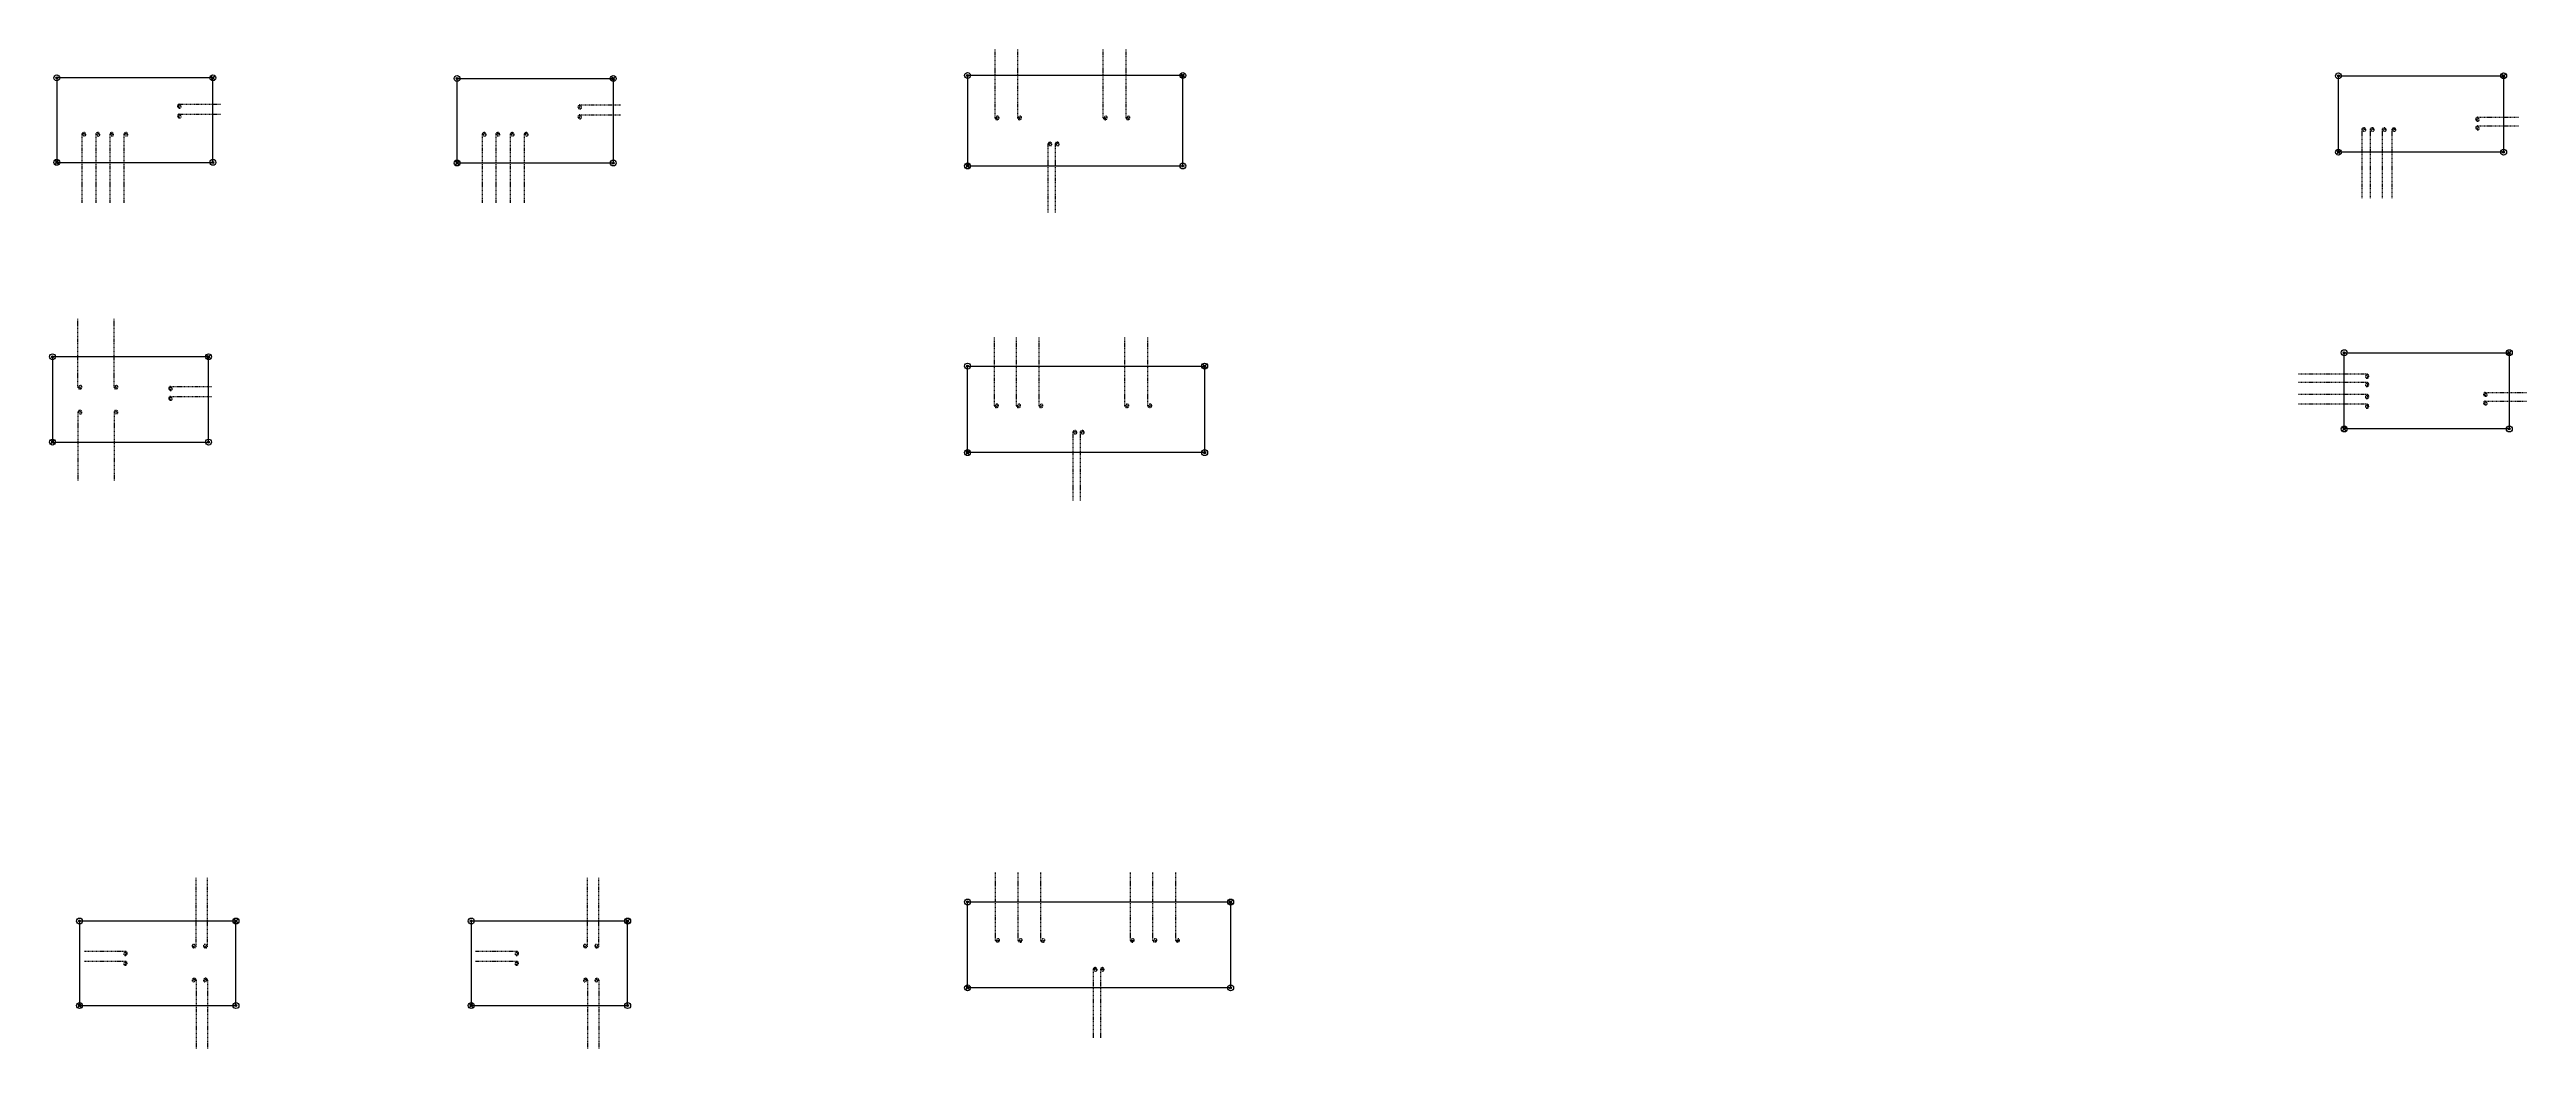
# Model space of a CAD drawing. Header units: feet. Extents: x -18 to 5745, y -48 to 4380.
# Drawn here: x 1688.4 to 2098.3, y 1908.5 to 2073.8 of the extents above; entities that cross this region are included whole.
import ezdxf
from ezdxf import colors
from ezdxf.entities.mleader import LeaderData, LeaderLine
from ezdxf.math import Vec2, Vec3

# ---------------------------------------------------------------- set-up
doc = ezdxf.new("R2010")
doc.units = ezdxf.units.FT
doc.header["$MEASUREMENT"] = 0
doc.linetypes.add('HIDDEN2', pattern=[0.1875, 0.125, -0.0625])
for name, color, linetype in [('E-CABL-UG1', 124, 'HIDDEN2'), ('E-CABL-UG4', 64, 'Continuous'), ('E-GRND', 3, 'Continuous'), ('G-TEXT', 7, 'Continuous')]:
    doc.layers.add(name, color=color, linetype=linetype)
doc.styles.add('NEI-A', font='arial.ttf')

# ---------------------------------------------------------------- blocks, each defined once
blk = doc.blocks.new('GRND_ROD')
at = {"linetype": 'Continuous'}
h = blk.add_hatch(color=256, dxfattribs=at)
edge = h.paths.add_edge_path()
edge.add_arc((0, 0), 0.0312, 0, 360)
for radius in [0.0937, 0.0312]:
    blk.add_circle((0, 0), radius, dxfattribs=at)
blk = doc.blocks.new('GRND_TEST_WELL')
at = {"linetype": 'Continuous'}
h = blk.add_hatch(color=256, dxfattribs=at)
edge = h.paths.add_edge_path()
edge.add_arc((0, 0), 0.0312, 0, 360)
for p, q in [((-0.066, 0.066), (0.066, -0.066)), ((-0.066, -0.066), (0.066, 0.066))]:
    blk.add_line(p, q, dxfattribs=at)
for radius in [0.0937, 0.0312]:
    blk.add_circle((0, 0), radius, dxfattribs=at)
blk = doc.blocks.new('_Dot')
at = {"color": 0, "linetype": 'ByBlock', "lineweight": -2}
blk.add_line((-0.5, 0), (-1, 0), dxfattribs=at)
at = {"color": 0, "linetype": 'ByBlock', "const_width": 0.5}
blk.add_lwpolyline([(-0.25, 0, 1), (0.25, 0, 1)], format="xyb", close=True, dxfattribs=at)

msp = doc.modelspace()

# ---------------------------------------------------------------- linework, layer by layer
at = {"layer": 'E-CABL-UG1'}
for points in [[(1845.37, 2062.55, -1), (1845.05, 2062.52, -1), (1845.54, 2062.57, -1), (1844.89, 2062.5), (1844.89, 2073.82)], [(1849.11, 2062.55, -1), (1848.79, 2062.52, -1), (1849.27, 2062.57, -1), (1848.63, 2062.5), (1848.63, 2073.82)], [(1863.29, 2062.55, -1), (1862.97, 2062.52, -1), (1863.45, 2062.57, -1), (1862.8, 2062.5), (1862.8, 2073.82)], [(1867.05, 2062.55, -1), (1866.72, 2062.52, -1), (1867.21, 2062.57, -1), (1866.56, 2062.5), (1866.56, 2073.82)], [(1776.21, 2064.17, -1), (1776.17, 2064.49, -1), (1776.23, 2064, -1), (1776.15, 2064.65), (1782.96, 2064.65)], [(1776.21, 2062.52, -1), (1776.17, 2062.85, -1), (1776.23, 2062.36, -1), (1776.15, 2063.01), (1782.96, 2063.01)], [(2090.26, 2062.13, -1), (2090.22, 2062.45, -1), (2090.28, 2061.97, -1), (2090.2, 2062.62), (2097.01, 2062.62)], [(1760.5, 2059.74, 1), (1760.17, 2059.77, 1), (1760.66, 2059.72, 1), (1760.01, 2059.79), (1760.01, 2048.47)], [(1762.75, 2059.74, 1), (1762.43, 2059.77, 1), (1762.91, 2059.72, 1), (1762.26, 2059.79), (1762.26, 2048.47)], [(1765.13, 2059.74, 1), (1764.81, 2059.77, 1), (1765.29, 2059.72, 1), (1764.65, 2059.79), (1764.65, 2048.47)], [(1767.45, 2059.74, 1), (1767.13, 2059.77, 1), (1767.61, 2059.72, 1), (1766.96, 2059.79), (1766.96, 2048.47)], [(1854.13, 2058.14, 1), (1853.81, 2058.18, 1), (1854.29, 2058.12, 1), (1853.64, 2058.2), (1853.64, 2046.88)], [(1855.33, 2058.14, 1), (1855, 2058.18, 1), (1855.49, 2058.12, 1), (1854.84, 2058.2), (1854.84, 2046.88)], [(2071.56, 2060.52, 1), (2071.24, 2060.56, 1), (2071.72, 2060.5, 1), (2071.07, 2060.58), (2071.07, 2049.25)], [(2072.94, 2060.52, 1), (2072.62, 2060.56, 1), (2073.1, 2060.5, 1), (2072.46, 2060.58), (2072.46, 2049.25)], [(2074.93, 2060.52, 1), (2074.61, 2060.56, 1), (2075.1, 2060.5, 1), (2074.45, 2060.58), (2074.45, 2049.25)], [(2076.54, 2060.52, 1), (2076.22, 2060.56, 1), (2076.7, 2060.5, 1), (2076.06, 2060.58), (2076.06, 2049.25)], [(2090.26, 2060.69, -1), (2090.22, 2061.02, -1), (2090.28, 2060.53, -1), (2090.2, 2061.18), (2097.01, 2061.18)], [(1845.28, 2014.9, -1), (1844.96, 2014.87, -1), (1845.44, 2014.92, -1), (1844.8, 2014.85), (1844.8, 2026.17)], [(1848.93, 2014.9, -1), (1848.61, 2014.87, -1), (1849.1, 2014.92, -1), (1848.45, 2014.85), (1848.45, 2026.17)], [(1852.65, 2014.9, -1), (1852.32, 2014.87, -1), (1852.81, 2014.92, -1), (1852.16, 2014.85), (1852.16, 2026.17)], [(1866.86, 2014.9, -1), (1866.54, 2014.87, -1), (1867.02, 2014.92, -1), (1866.37, 2014.85), (1866.37, 2026.17)], [(1870.65, 2014.9, -1), (1870.32, 2014.87, -1), (1870.81, 2014.92, -1), (1870.16, 2014.85), (1870.16, 2026.17)], [(2071.89, 2019.61, 1), (2071.93, 2019.93, 1), (2071.87, 2019.44, 1), (2071.95, 2020.09), (2060.62, 2020.09)], [(2071.89, 2018.22, 1), (2071.93, 2018.55, 1), (2071.87, 2018.06, 1), (2071.95, 2018.71), (2060.62, 2018.71)], [(2091.57, 2016.6, -1), (2091.53, 2016.93, -1), (2091.59, 2016.44, -1), (2091.51, 2017.09), (2098.32, 2017.09)], [(2071.89, 2016.23, 1), (2071.93, 2016.55, 1), (2071.87, 2016.07, 1), (2071.95, 2016.72), (2060.62, 2016.72)], [(2071.89, 2014.62, 1), (2071.93, 2014.95, 1), (2071.87, 2014.46, 1), (2071.95, 2015.11), (2060.62, 2015.11)], [(2091.57, 2015.17, -1), (2091.53, 2015.49, -1), (2091.59, 2015, -1), (2091.51, 2015.65), (2098.32, 2015.65)], [(1858.26, 2010.43, 1), (1857.93, 2010.47, 1), (1858.42, 2010.41, 1), (1857.77, 2010.49), (1857.77, 1999.17)], [(1859.46, 2010.43, 1), (1859.13, 2010.47, 1), (1859.62, 2010.41, 1), (1858.97, 2010.49), (1858.97, 1999.17)], [(1714.07, 1925.5, 1), (1714.39, 1925.46, 1), (1713.9, 1925.52, 1), (1714.55, 1925.44), (1714.55, 1936.77)], [(1776.94, 1925.5, 1), (1777.27, 1925.46, 1), (1776.78, 1925.52, 1), (1777.43, 1925.44), (1777.43, 1936.77)], [(1778.83, 1925.5, 1), (1779.15, 1925.46, 1), (1778.67, 1925.52, 1), (1779.31, 1925.44), (1779.31, 1936.77)], [(1845.46, 1926.44, -1), (1845.14, 1926.4, -1), (1845.62, 1926.45, -1), (1844.98, 1926.38), (1844.98, 1937.7)], [(1849.2, 1926.44, -1), (1848.88, 1926.4, -1), (1849.37, 1926.45, -1), (1848.72, 1926.38), (1848.72, 1937.7)], [(1852.95, 1926.44, -1), (1852.62, 1926.4, -1), (1853.11, 1926.45, -1), (1852.46, 1926.38), (1852.46, 1937.7)], [(1867.76, 1926.44, -1), (1867.44, 1926.4, -1), (1867.92, 1926.45, -1), (1867.28, 1926.38), (1867.28, 1937.7)], [(1871.49, 1926.44, -1), (1871.17, 1926.4, -1), (1871.65, 1926.45, -1), (1871.01, 1926.38), (1871.01, 1937.7)], [(1875.27, 1926.44, -1), (1874.95, 1926.4, -1), (1875.43, 1926.45, -1), (1874.79, 1926.38), (1874.79, 1937.7)], [(1765.68, 1924.07, 1), (1765.72, 1924.4, 1), (1765.66, 1923.91, 1), (1765.74, 1924.56), (1758.93, 1924.56)], [(1765.68, 1922.43, 1), (1765.72, 1922.75, 1), (1765.66, 1922.27, 1), (1765.74, 1922.91), (1758.93, 1922.91)], [(1714.07, 1919.77, -1), (1714.39, 1919.81, -1), (1713.9, 1919.75, -1), (1714.55, 1919.83), (1714.55, 1908.51)], [(1776.94, 1919.77, -1), (1777.27, 1919.81, -1), (1776.78, 1919.75, -1), (1777.43, 1919.83), (1777.43, 1908.51)], [(1778.83, 1919.77, -1), (1779.15, 1919.81, -1), (1778.67, 1919.75, -1), (1779.31, 1919.83), (1779.31, 1908.51)], [(1861.6, 1921.54, 1), (1861.28, 1921.58, 1), (1861.77, 1921.52, 1), (1861.12, 1921.6), (1861.12, 1910.27)], [(1862.8, 1921.54, 1), (1862.48, 1921.58, 1), (1862.96, 1921.52, 1), (1862.32, 1921.6), (1862.32, 1910.27)]]:
    msp.add_lwpolyline(points, format="xyb", dxfattribs=at)
at = {"layer": 'E-CABL-UG4', "flags": 128}
for points in [[(1755.86, 2069.02), (1781.69, 2069.02), (1781.69, 2055.04), (1755.86, 2055.04)], [(1875.96, 2069.53), (1840.33, 2069.53), (1840.33, 2054.55), (1875.96, 2054.55)], [(2067.21, 2069.46), (2094.54, 2069.46), (2094.54, 2056.83), (2067.21, 2056.83)], [(1840.33, 2021.44), (1879.57, 2021.44), (1879.57, 2007.11), (1840.33, 2007.11)], [(2068.16, 2023.65), (2095.48, 2023.65), (2095.48, 2011.03), (2068.16, 2011.03)], [(1883.87, 1918.55), (1840.33, 1918.55), (1840.33, 1932.75), (1883.87, 1932.75)], [(1758.2, 1915.6), (1784.08, 1915.6), (1784.08, 1929.6), (1758.2, 1929.6)]]:
    msp.add_lwpolyline(points, close=True, dxfattribs=at)

# ---------------------------------------------------------------- block references
at = {"layer": 'E-GRND', "xscale": 5.214970900475605, "yscale": 5.214970900475605, "zscale": 5.214970900475605, "rotation": 270}
for name, p in [('GRND_TEST_WELL', (1715.44, 2069.13)), ('GRND_ROD', (1755.86, 2069.02)), ('GRND_TEST_WELL', (1781.69, 2069.02)), ('GRND_ROD', (1840.33, 2069.53)), ('GRND_TEST_WELL', (1875.96, 2069.53)), ('GRND_ROD', (2067.21, 2069.46)), ('GRND_TEST_WELL', (2094.54, 2069.46)), ('GRND_ROD', (1715.44, 2055.15)), ('GRND_TEST_WELL', (1755.86, 2055.04)), ('GRND_ROD', (1781.69, 2055.04)), ('GRND_TEST_WELL', (1840.33, 2054.55)), ('GRND_ROD', (1875.96, 2054.55)), ('GRND_TEST_WELL', (2067.21, 2056.83)), ('GRND_ROD', (2094.54, 2056.83)), ('GRND_TEST_WELL', (1714.72, 2022.98)), ('GRND_ROD', (1840.33, 2021.44)), ('GRND_TEST_WELL', (1879.57, 2021.44)), ('GRND_ROD', (2068.16, 2023.65)), ('GRND_TEST_WELL', (2095.48, 2023.65)), ('GRND_ROD', (1714.72, 2008.86)), ('GRND_TEST_WELL', (2068.16, 2011.03)), ('GRND_ROD', (2095.48, 2011.03)), ('GRND_TEST_WELL', (1840.33, 2007.11)), ('GRND_ROD', (1879.57, 2007.11)), ('GRND_ROD', (1840.33, 1932.75)), ('GRND_TEST_WELL', (1883.87, 1932.75)), ('GRND_TEST_WELL', (1719.26, 1929.6)), ('GRND_ROD', (1758.2, 1929.6)), ('GRND_TEST_WELL', (1784.08, 1929.6)), ('GRND_TEST_WELL', (1840.33, 1918.55)), ('GRND_ROD', (1883.87, 1918.55)), ('GRND_ROD', (1719.26, 1915.6)), ('GRND_TEST_WELL', (1758.2, 1915.6)), ('GRND_ROD', (1784.08, 1915.6))]:
    msp.add_blockref(name, p, dxfattribs=at)

# ---------------------------------------------------------------- leaders
at = {"layer": 'G-TEXT', "color": 253}
ml = msp.add_multileader_mtext('Standard', dxfattribs=at)
ml.set_content('ARRAY ROAD', color=253, style='NEI-A')
ml.set_leader_properties()
ml.set_arrow_properties(name='DOT')
ml.build(insert=Vec2(0, 0))
ml.multileader.update_dxf_attribs({"dogleg_length": 0.36, "arrow_head_size": 0.351})
ctx = ml.context
ctx.base_point, ctx.char_height, ctx.arrow_head_size, ctx.landing_gap_size, ctx.plane_origin = Vec3(1703.18, 4020.8), 0.702, 0.351, 0.00546, Vec3(1699.08, 4015.84)
notes = []
notes.append((ctx, [(0, (0, 0, 0), (0, 0), (1, 0), 1, [])]))
ctx.mtext.insert, ctx.mtext.width, ctx.mtext.flow_direction = Vec3(1703.19, 4021.16), 6.4402, 5
ctx.mtext.has_bg_fill, ctx.mtext.bg_color, ctx.mtext.bg_scale_factor, ctx.mtext.bg_transparency, ctx.mtext.use_window_bg_color = 1, -1073741824, 1.5, 0, 1
for ctx, leaders in notes:
    for number, flags, end, landing, length, lines in leaders:
        leader = LeaderData()
        leader.index, (leader.has_last_leader_line, leader.has_dogleg_vector, leader.attachment_direction) = number, flags
        leader.last_leader_point, leader.dogleg_vector, leader.dogleg_length = Vec3(end), Vec3(landing), length
        for number, points, colour, breaks in lines:
            line = LeaderLine()
            line.index, line.vertices, line.color, line.breaks = number, Vec3.list(points), colors.encode_raw_color(colour), breaks
            leader.lines.append(line)
        ctx.leaders.append(leader)

# ---------------------------------------------------------------- next in the draw order: linework, layer by layer
at = {"layer": 'E-CABL-UG1'}
for points in [[(1709.94, 2064.3, -1), (1709.9, 2064.63, -1), (1709.96, 2064.14, -1), (1709.88, 2064.79), (1716.69, 2064.79)], [(1709.94, 2062.66, -1), (1709.9, 2062.99, -1), (1709.96, 2062.5, -1), (1709.88, 2063.15), (1716.69, 2063.15)], [(1694.25, 2059.74, 1), (1693.93, 2059.77, 1), (1694.41, 2059.72, 1), (1693.76, 2059.79), (1693.76, 2048.47)], [(1696.56, 2059.74, 1), (1696.23, 2059.77, 1), (1696.72, 2059.72, 1), (1696.07, 2059.79), (1696.07, 2048.47)], [(1698.86, 2059.74, 1), (1698.54, 2059.77, 1), (1699.02, 2059.72, 1), (1698.38, 2059.79), (1698.38, 2048.47)], [(1701.21, 2059.74, 1), (1700.89, 2059.77, 1), (1701.37, 2059.72, 1), (1700.72, 2059.79), (1700.72, 2048.47)], [(1693.6, 2017.98, -1), (1693.28, 2017.95, -1), (1693.77, 2018, -1), (1693.12, 2017.93), (1693.12, 2029.25)], [(1699.56, 2017.98, -1), (1699.24, 2017.95, -1), (1699.72, 2018, -1), (1699.08, 2017.93), (1699.08, 2029.25)], [(1708.47, 2017.57, -1), (1708.43, 2017.9, -1), (1708.49, 2017.41, -1), (1708.42, 2018.06), (1715.22, 2018.06)], [(1693.6, 2013.77, 1), (1693.28, 2013.81, 1), (1693.77, 2013.75, 1), (1693.12, 2013.83), (1693.12, 2002.5)], [(1699.56, 2013.77, 1), (1699.24, 2013.81, 1), (1699.72, 2013.75, 1), (1699.08, 2013.83), (1699.08, 2002.5)], [(1708.47, 2015.93, -1), (1708.43, 2016.25, -1), (1708.49, 2015.77, -1), (1708.42, 2016.41), (1715.22, 2016.41)], [(1712.18, 1925.5, 1), (1712.51, 1925.46, 1), (1712.02, 1925.52, 1), (1712.67, 1925.44), (1712.67, 1936.77)], [(1700.92, 1924.07, 1), (1700.96, 1924.4, 1), (1700.9, 1923.91, 1), (1700.98, 1924.56), (1694.17, 1924.56)], [(1700.92, 1922.43, 1), (1700.96, 1922.75, 1), (1700.9, 1922.27, 1), (1700.98, 1922.91), (1694.17, 1922.91)], [(1712.18, 1919.77, -1), (1712.51, 1919.81, -1), (1712.02, 1919.75, -1), (1712.67, 1919.83), (1712.67, 1908.51)]]:
    msp.add_lwpolyline(points, format="xyb", dxfattribs=at)
at = {"layer": 'E-CABL-UG4', "flags": 128}
for points in [[(1689.61, 2055.15), (1715.44, 2055.15), (1715.44, 2069.13), (1689.61, 2069.13)], [(1688.9, 2008.86), (1714.72, 2008.86), (1714.72, 2022.98), (1688.9, 2022.98)], [(1693.38, 1915.6), (1719.26, 1915.6), (1719.26, 1929.6), (1693.38, 1929.6)]]:
    msp.add_lwpolyline(points, close=True, dxfattribs=at)

# ---------------------------------------------------------------- next in the draw order: block references
at = {"layer": 'E-GRND', "xscale": 5.214970900475605, "yscale": 5.214970900475605, "zscale": 5.214970900475605, "rotation": 270}
for name, p in [('GRND_ROD', (1689.61, 2069.13)), ('GRND_TEST_WELL', (1689.61, 2055.15)), ('GRND_ROD', (1688.9, 2022.98)), ('GRND_TEST_WELL', (1688.9, 2008.86)), ('GRND_ROD', (1693.38, 1929.6)), ('GRND_TEST_WELL', (1693.38, 1915.6))]:
    msp.add_blockref(name, p, dxfattribs=at)

# ---------------------------------------------------------------- next in the draw order: leaders
at = {"layer": 'G-TEXT', "color": 253}
ml = msp.add_multileader_mtext('Standard', dxfattribs=at)
ml.set_content('ARRAY ROAD', color=253, style='NEI-A')
ml.set_leader_properties()
ml.set_arrow_properties(name='DOT')
ml.build(insert=Vec2(0, 0))
ml.multileader.update_dxf_attribs({"dogleg_length": 0.36, "arrow_head_size": 0.351})
ctx = ml.context
ctx.base_point, ctx.char_height, ctx.arrow_head_size, ctx.landing_gap_size, ctx.plane_origin = Vec3(1856.87, 3971.37), 0.702, 0.351, 0.00546, Vec3(1852.77, 3966.4)
notes = []
notes.append((ctx, [(0, (0, 0, 0), (0, 0), (1, 0), 1, [])]))
ctx.mtext.insert, ctx.mtext.width, ctx.mtext.flow_direction = Vec3(1856.88, 3971.73), 6.4402, 5
ctx.mtext.has_bg_fill, ctx.mtext.bg_color, ctx.mtext.bg_scale_factor, ctx.mtext.bg_transparency, ctx.mtext.use_window_bg_color = 1, -1073741824, 1.5, 0, 1
for ctx, leaders in notes:
    for number, flags, end, landing, length, lines in leaders:
        leader = LeaderData()
        leader.index, (leader.has_last_leader_line, leader.has_dogleg_vector, leader.attachment_direction) = number, flags
        leader.last_leader_point, leader.dogleg_vector, leader.dogleg_length = Vec3(end), Vec3(landing), length
        for number, points, colour, breaks in lines:
            line = LeaderLine()
            line.index, line.vertices, line.color, line.breaks = number, Vec3.list(points), colors.encode_raw_color(colour), breaks
            leader.lines.append(line)
        ctx.leaders.append(leader)

# ---------------------------------------------------------------- next in the draw order: leaders
ml = msp.add_multileader_mtext('Standard', dxfattribs=at)
ml.set_content('ARRAY ROAD', color=253, style='NEI-A')
ml.set_leader_properties()
ml.set_arrow_properties(name='DOT')
ml.build(insert=Vec2(0, 0))
ml.multileader.update_dxf_attribs({"dogleg_length": 0.36, "arrow_head_size": 0.351})
ctx = ml.context
ctx.base_point, ctx.char_height, ctx.arrow_head_size, ctx.landing_gap_size, ctx.plane_origin = Vec3(1853.25, 4342.65), 0.702, 0.351, 0.00546, Vec3(1849.15, 4337.68)
notes = []
notes.append((ctx, [(0, (0, 0, 0), (0, 0), (1, 0), 1, [])]))
ctx.mtext.insert, ctx.mtext.width, ctx.mtext.flow_direction = Vec3(1853.26, 4343.01), 6.4402, 5
ctx.mtext.has_bg_fill, ctx.mtext.bg_color, ctx.mtext.bg_scale_factor, ctx.mtext.bg_transparency, ctx.mtext.use_window_bg_color = 1, -1073741824, 1.5, 0, 1
for ctx, leaders in notes:
    for number, flags, end, landing, length, lines in leaders:
        leader = LeaderData()
        leader.index, (leader.has_last_leader_line, leader.has_dogleg_vector, leader.attachment_direction) = number, flags
        leader.last_leader_point, leader.dogleg_vector, leader.dogleg_length = Vec3(end), Vec3(landing), length
        for number, points, colour, breaks in lines:
            line = LeaderLine()
            line.index, line.vertices, line.color, line.breaks = number, Vec3.list(points), colors.encode_raw_color(colour), breaks
            leader.lines.append(line)
        ctx.leaders.append(leader)

# ---------------------------------------------------------------- next in the draw order: leaders
ml = msp.add_multileader_mtext('Standard', dxfattribs=at)
ml.set_content('ARRAY ROAD', color=253, style='NEI-A')
ml.set_leader_properties()
ml.set_arrow_properties(name='DOT')
ml.build(insert=Vec2(0, 0))
ml.multileader.update_dxf_attribs({"dogleg_length": 0.36, "arrow_head_size": 0.351})
ctx = ml.context
ctx.base_point, ctx.char_height, ctx.arrow_head_size, ctx.landing_gap_size, ctx.plane_origin = Vec3(1856.87, 4342.65), 0.702, 0.351, 0.00546, Vec3(1852.77, 4337.68)
notes = []
notes.append((ctx, [(0, (0, 0, 0), (0, 0), (1, 0), 1, [])]))
ctx.mtext.insert, ctx.mtext.width, ctx.mtext.flow_direction = Vec3(1856.88, 4343.01), 6.4402, 5
ctx.mtext.has_bg_fill, ctx.mtext.bg_color, ctx.mtext.bg_scale_factor, ctx.mtext.bg_transparency, ctx.mtext.use_window_bg_color = 1, -1073741824, 1.5, 0, 1
for ctx, leaders in notes:
    for number, flags, end, landing, length, lines in leaders:
        leader = LeaderData()
        leader.index, (leader.has_last_leader_line, leader.has_dogleg_vector, leader.attachment_direction) = number, flags
        leader.last_leader_point, leader.dogleg_vector, leader.dogleg_length = Vec3(end), Vec3(landing), length
        for number, points, colour, breaks in lines:
            line = LeaderLine()
            line.index, line.vertices, line.color, line.breaks = number, Vec3.list(points), colors.encode_raw_color(colour), breaks
            leader.lines.append(line)
        ctx.leaders.append(leader)

# ---------------------------------------------------------------- next in the draw order: leaders
ml = msp.add_multileader_mtext('Standard', dxfattribs=at)
ml.set_content('ARRAY ROAD', color=253, style='NEI-A')
ml.set_leader_properties()
ml.set_arrow_properties(name='DOT')
ml.build(insert=Vec2(0, 0))
ml.multileader.update_dxf_attribs({"dogleg_length": 0.36, "arrow_head_size": 0.351})
ctx = ml.context
ctx.base_point, ctx.char_height, ctx.arrow_head_size, ctx.landing_gap_size, ctx.plane_origin = Vec3(1861.16, 4206.78), 0.702, 0.351, 0.00546, Vec3(1857.06, 4201.81)
notes = []
notes.append((ctx, [(0, (0, 0, 0), (0, 0), (1, 0), 1, [])]))
ctx.mtext.insert, ctx.mtext.width, ctx.mtext.flow_direction = Vec3(1861.17, 4207.13), 6.4402, 5
ctx.mtext.has_bg_fill, ctx.mtext.bg_color, ctx.mtext.bg_scale_factor, ctx.mtext.bg_transparency, ctx.mtext.use_window_bg_color = 1, -1073741824, 1.5, 0, 1
for ctx, leaders in notes:
    for number, flags, end, landing, length, lines in leaders:
        leader = LeaderData()
        leader.index, (leader.has_last_leader_line, leader.has_dogleg_vector, leader.attachment_direction) = number, flags
        leader.last_leader_point, leader.dogleg_vector, leader.dogleg_length = Vec3(end), Vec3(landing), length
        for number, points, colour, breaks in lines:
            line = LeaderLine()
            line.index, line.vertices, line.color, line.breaks = number, Vec3.list(points), colors.encode_raw_color(colour), breaks
            leader.lines.append(line)
        ctx.leaders.append(leader)

# ---------------------------------------------------------------- next in the draw order: leaders
ml = msp.add_multileader_mtext('Standard', dxfattribs=at)
ml.set_content('ARRAY ROAD', color=253, style='NEI-A')
ml.set_leader_properties()
ml.set_arrow_properties(name='DOT')
ml.build(insert=Vec2(0, 0))
ml.multileader.update_dxf_attribs({"dogleg_length": 0.36, "arrow_head_size": 0.351})
ctx = ml.context
ctx.base_point, ctx.char_height, ctx.arrow_head_size, ctx.landing_gap_size, ctx.plane_origin = Vec3(1768.59, 4346.71), 0.702, 0.351, 0.00546, Vec3(1764.48, 4341.74)
notes = []
notes.append((ctx, [(0, (0, 0, 0), (0, 0), (1, 0), 1, [])]))
ctx.mtext.insert, ctx.mtext.width, ctx.mtext.flow_direction = Vec3(1768.59, 4347.07), 6.4402, 5
ctx.mtext.has_bg_fill, ctx.mtext.bg_color, ctx.mtext.bg_scale_factor, ctx.mtext.bg_transparency, ctx.mtext.use_window_bg_color = 1, -1073741824, 1.5, 0, 1
for ctx, leaders in notes:
    for number, flags, end, landing, length, lines in leaders:
        leader = LeaderData()
        leader.index, (leader.has_last_leader_line, leader.has_dogleg_vector, leader.attachment_direction) = number, flags
        leader.last_leader_point, leader.dogleg_vector, leader.dogleg_length = Vec3(end), Vec3(landing), length
        for number, points, colour, breaks in lines:
            line = LeaderLine()
            line.index, line.vertices, line.color, line.breaks = number, Vec3.list(points), colors.encode_raw_color(colour), breaks
            leader.lines.append(line)
        ctx.leaders.append(leader)

# ---------------------------------------------------------------- next in the draw order: leaders
ml = msp.add_multileader_mtext('Standard', dxfattribs=at)
ml.set_content('ARRAY ROAD', color=253, style='NEI-A')
ml.set_leader_properties()
ml.set_arrow_properties(name='DOT')
ml.build(insert=Vec2(0, 0))
ml.multileader.update_dxf_attribs({"dogleg_length": 0.36, "arrow_head_size": 0.351})
ctx = ml.context
ctx.base_point, ctx.char_height, ctx.arrow_head_size, ctx.landing_gap_size, ctx.plane_origin = Vec3(1707.09, 4205.12), 0.702, 0.351, 0.00546, Vec3(1702.99, 4200.15)
notes = []
notes.append((ctx, [(0, (0, 0, 0), (0, 0), (1, 0), 1, [])]))
ctx.mtext.insert, ctx.mtext.width, ctx.mtext.flow_direction = Vec3(1707.1, 4205.48), 6.4402, 5
ctx.mtext.has_bg_fill, ctx.mtext.bg_color, ctx.mtext.bg_scale_factor, ctx.mtext.bg_transparency, ctx.mtext.use_window_bg_color = 1, -1073741824, 1.5, 0, 1
for ctx, leaders in notes:
    for number, flags, end, landing, length, lines in leaders:
        leader = LeaderData()
        leader.index, (leader.has_last_leader_line, leader.has_dogleg_vector, leader.attachment_direction) = number, flags
        leader.last_leader_point, leader.dogleg_vector, leader.dogleg_length = Vec3(end), Vec3(landing), length
        for number, points, colour, breaks in lines:
            line = LeaderLine()
            line.index, line.vertices, line.color, line.breaks = number, Vec3.list(points), colors.encode_raw_color(colour), breaks
            leader.lines.append(line)
        ctx.leaders.append(leader)

# ---------------------------------------------------------------- next in the draw order: leaders
ml = msp.add_multileader_mtext('Standard', dxfattribs=at)
ml.set_content('ARRAY ROAD', color=253, style='NEI-A')
ml.set_leader_properties()
ml.set_arrow_properties(name='DOT')
ml.build(insert=Vec2(0, 0))
ml.multileader.update_dxf_attribs({"dogleg_length": 0.36, "arrow_head_size": 0.351})
ctx = ml.context
ctx.base_point, ctx.char_height, ctx.arrow_head_size, ctx.landing_gap_size, ctx.plane_origin = Vec3(1771.91, 3881.27), 0.702, 0.351, 0.00546, Vec3(1767.81, 3876.3)
notes = []
notes.append((ctx, [(0, (0, 0, 0), (0, 0), (1, 0), 1, [])]))
ctx.mtext.insert, ctx.mtext.width, ctx.mtext.flow_direction = Vec3(1771.92, 3881.63), 6.4402, 5
ctx.mtext.has_bg_fill, ctx.mtext.bg_color, ctx.mtext.bg_scale_factor, ctx.mtext.bg_transparency, ctx.mtext.use_window_bg_color = 1, -1073741824, 1.5, 0, 1
for ctx, leaders in notes:
    for number, flags, end, landing, length, lines in leaders:
        leader = LeaderData()
        leader.index, (leader.has_last_leader_line, leader.has_dogleg_vector, leader.attachment_direction) = number, flags
        leader.last_leader_point, leader.dogleg_vector, leader.dogleg_length = Vec3(end), Vec3(landing), length
        for number, points, colour, breaks in lines:
            line = LeaderLine()
            line.index, line.vertices, line.color, line.breaks = number, Vec3.list(points), colors.encode_raw_color(colour), breaks
            leader.lines.append(line)
        ctx.leaders.append(leader)

# ---------------------------------------------------------------- next in the draw order: leaders
ml = msp.add_multileader_mtext('Standard', dxfattribs=at)
ml.set_content('ARRAY ROAD', color=253, style='NEI-A')
ml.set_leader_properties()
ml.set_arrow_properties(name='DOT')
ml.build(insert=Vec2(0, 0))
ml.multileader.update_dxf_attribs({"dogleg_length": 0.36, "arrow_head_size": 0.351})
ctx = ml.context
ctx.base_point, ctx.char_height, ctx.arrow_head_size, ctx.landing_gap_size, ctx.plane_origin = Vec3(1702.47, 3653.98), 0.702, 0.351, 0.00546, Vec3(1698.36, 3649.01)
notes = []
notes.append((ctx, [(0, (0, 0, 0), (0, 0), (1, 0), 1, [])]))
ctx.mtext.insert, ctx.mtext.width, ctx.mtext.flow_direction = Vec3(1702.47, 3654.33), 6.4402, 5
ctx.mtext.has_bg_fill, ctx.mtext.bg_color, ctx.mtext.bg_scale_factor, ctx.mtext.bg_transparency, ctx.mtext.use_window_bg_color = 1, -1073741824, 1.5, 0, 1
for ctx, leaders in notes:
    for number, flags, end, landing, length, lines in leaders:
        leader = LeaderData()
        leader.index, (leader.has_last_leader_line, leader.has_dogleg_vector, leader.attachment_direction) = number, flags
        leader.last_leader_point, leader.dogleg_vector, leader.dogleg_length = Vec3(end), Vec3(landing), length
        for number, points, colour, breaks in lines:
            line = LeaderLine()
            line.index, line.vertices, line.color, line.breaks = number, Vec3.list(points), colors.encode_raw_color(colour), breaks
            leader.lines.append(line)
        ctx.leaders.append(leader)

# ---------------------------------------------------------------- next in the draw order: leaders
ml = msp.add_multileader_mtext('Standard', dxfattribs=at)
ml.set_content('ARRAY ROAD', color=253, style='NEI-A')
ml.set_leader_properties()
ml.set_arrow_properties(name='DOT')
ml.build(insert=Vec2(0, 0))
ml.multileader.update_dxf_attribs({"dogleg_length": 0.36, "arrow_head_size": 0.351})
ctx = ml.context
ctx.base_point, ctx.char_height, ctx.arrow_head_size, ctx.landing_gap_size, ctx.plane_origin = Vec3(2061.55, 4344.42), 0.702, 0.351, 0.00546, Vec3(2057.45, 4339.45)
notes = []
notes.append((ctx, [(0, (0, 0, 0), (0, 0), (1, 0), 1, [])]))
ctx.mtext.insert, ctx.mtext.width, ctx.mtext.flow_direction = Vec3(2061.56, 4344.78), 6.4402, 5
ctx.mtext.has_bg_fill, ctx.mtext.bg_color, ctx.mtext.bg_scale_factor, ctx.mtext.bg_transparency, ctx.mtext.use_window_bg_color = 1, -1073741824, 1.5, 0, 1
for ctx, leaders in notes:
    for number, flags, end, landing, length, lines in leaders:
        leader = LeaderData()
        leader.index, (leader.has_last_leader_line, leader.has_dogleg_vector, leader.attachment_direction) = number, flags
        leader.last_leader_point, leader.dogleg_vector, leader.dogleg_length = Vec3(end), Vec3(landing), length
        for number, points, colour, breaks in lines:
            line = LeaderLine()
            line.index, line.vertices, line.color, line.breaks = number, Vec3.list(points), colors.encode_raw_color(colour), breaks
            leader.lines.append(line)
        ctx.leaders.append(leader)

# ---------------------------------------------------------------- next in the draw order: leaders
ml = msp.add_multileader_mtext('Standard', dxfattribs=at)
ml.set_content('ARRAY ROAD', color=253, style='NEI-A')
ml.set_leader_properties()
ml.set_arrow_properties(name='DOT')
ml.build(insert=Vec2(0, 0))
ml.multileader.update_dxf_attribs({"dogleg_length": 0.36, "arrow_head_size": 0.351})
ctx = ml.context
ctx.base_point, ctx.char_height, ctx.arrow_head_size, ctx.landing_gap_size, ctx.plane_origin = Vec3(2062.5, 3974.77), 0.702, 0.351, 0.00546, Vec3(2058.39, 3969.8)
notes = []
notes.append((ctx, [(0, (0, 0, 0), (0, 0), (1, 0), 1, [])]))
ctx.mtext.insert, ctx.mtext.width, ctx.mtext.flow_direction = Vec3(2062.5, 3975.13), 6.4402, 5
ctx.mtext.has_bg_fill, ctx.mtext.bg_color, ctx.mtext.bg_scale_factor, ctx.mtext.bg_transparency, ctx.mtext.use_window_bg_color = 1, -1073741824, 1.5, 0, 1
for ctx, leaders in notes:
    for number, flags, end, landing, length, lines in leaders:
        leader = LeaderData()
        leader.index, (leader.has_last_leader_line, leader.has_dogleg_vector, leader.attachment_direction) = number, flags
        leader.last_leader_point, leader.dogleg_vector, leader.dogleg_length = Vec3(end), Vec3(landing), length
        for number, points, colour, breaks in lines:
            line = LeaderLine()
            line.index, line.vertices, line.color, line.breaks = number, Vec3.list(points), colors.encode_raw_color(colour), breaks
            leader.lines.append(line)
        ctx.leaders.append(leader)

doc.saveas('drawing.dxf')
